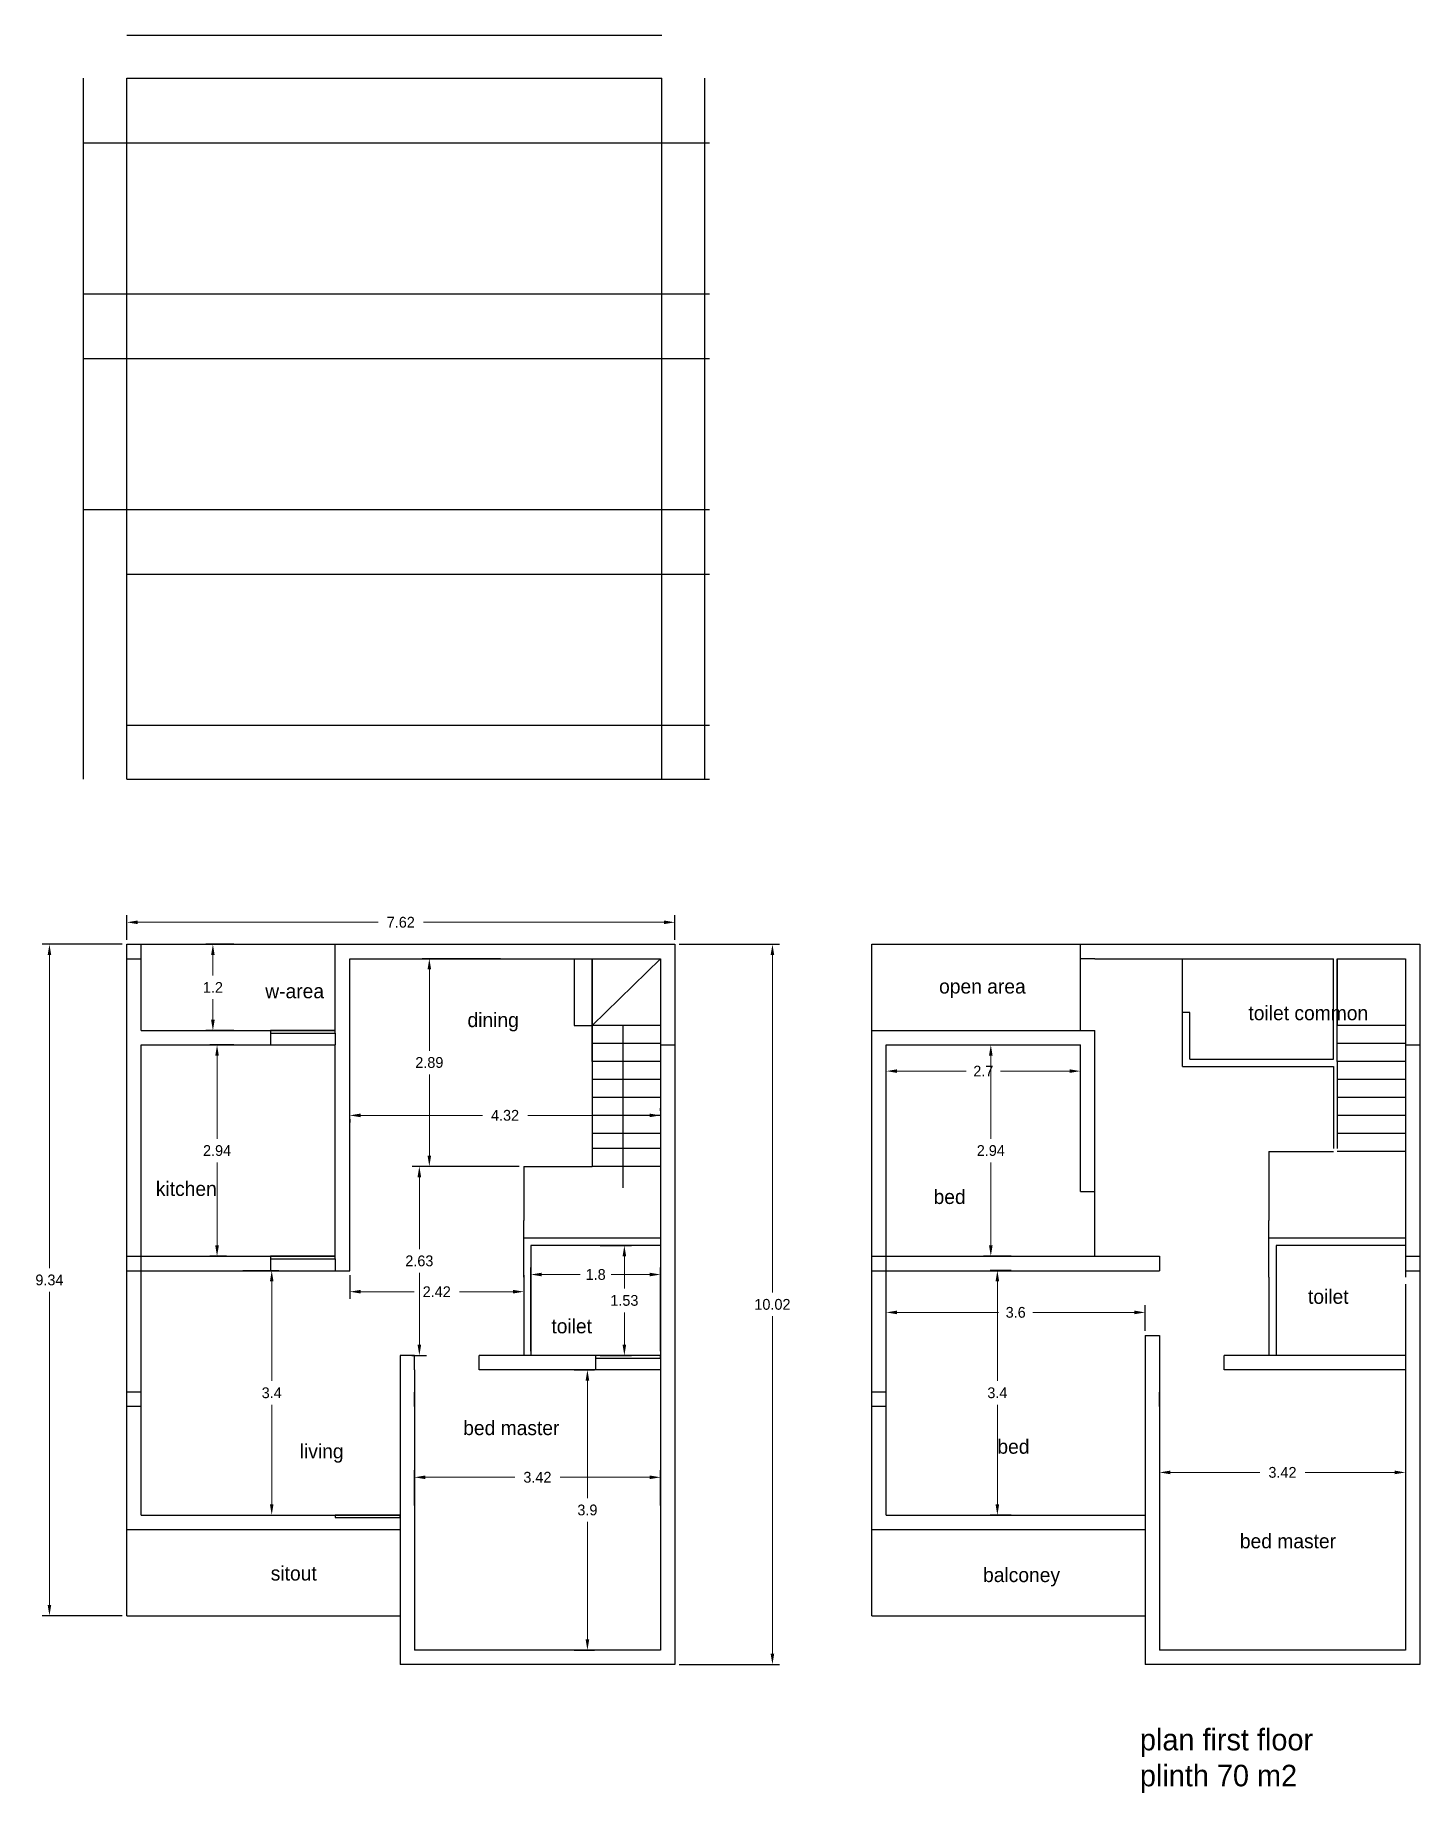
# Model space of a CAD drawing. Header units: inches. Extents: x -100 to 1476, y -184 to 112.
# Drawn here: x 129.49 to 148.75, y 37.57 to 62.02 of the extents above; entities that cross this region are included whole.
import ezdxf

# ---------------------------------------------------------------- set-up
doc = ezdxf.new("R2010")
doc.units = ezdxf.units.IN
doc.header["$MEASUREMENT"] = 0
doc.header["$PDMODE"] = 66
doc.dimstyles.get("Standard").update_dxf_attribs({"dimtxt": 0.15, "dimasz": 0.15, "dimexe": 0.1, "dimexo": 0.0625, "dimgap": 0.09, "dimtad": 0, "dimtih": 1, "dimtoh": 1, "dimdec": 4, "dimdsep": 46, "dimtxsty": 'Standard', "dimcen": 0.09, "dimadec": 0, "dimazin": 0, "dimtfac": 1, "dimtdec": 4, "dimtofl": 0, "dimtmove": 0, "dimatfit": 3, "dimfxl": 0, "dimtolj": 1, "dimtzin": 0, "dimlwd": 15, "dimarcsym": 0})

msp = doc.modelspace()

# ---------------------------------------------------------------- texts
at = {"color": 0, "attachment_point": 1}
for s, insert, char_height, width in [('{\\fUtsaah|b0|i0|c0|p34;w-area}', (132.69318, 48.8251), 0.2, 1.6880562), ('{\\fUtsaah|b0|i0|c0|p34;open area}', (142.06369, 48.89098), 0.2, 1.6880562), ('{\\fUtsaah|b0|i0|c0|p34;dining}', (135.50558, 48.42388), 0.2, 1.6880562), ('{\\fUtsaah|b0|i0|c0|p34;toilet common}', (146.36582, 48.52008), 0.2, 1.6880562), ('{\\fUtsaah|b0|i0|c0|p34;kitchen}', (131.17204, 46.07565), 0.2, 1.6880562), ('{\\fUtsaah|b0|i0|c0|p34;bed}', (141.98721, 45.96328), 0.2, 1.6880562), ('{\\fUtsaah|b0|i0|c0|p34;toilet}', (147.19382, 44.57482), 0.2, 1.6880562), ('{\\fUtsaah|b0|i0|c0|p34;toilet}', (136.67215, 44.16421), 0.2, 1.6880562), ('{\\fUtsaah|b0|i0|c0|p34;bed master}', (135.44596, 42.74809), 0.2, 1.6880562), ('{\\fUtsaah|b0|i0|c0|p34;living}', (133.17292, 42.42382), 0.2, 1.6880562), ('{\\fUtsaah|b0|i0|c0|p34;bed }', (142.87443, 42.4889), 0.2, 1.6880562), ('{\\fUtsaah|b0|i0|c0|p34;bed master}', (146.24639, 41.17346), 0.2, 1.6880562), ('{\\fUtsaah|b0|i0|c0|p34;sitout}', (132.76975, 40.72518), 0.2, 1.6880562), ('{\\fUtsaah|b0|i0|c0|p34;balconey}', (142.67522, 40.70331), 0.2, 1.6880562), ('{\\fUtsaah|b0|i0|c0|p34;plan first floor   \\Pplinth 70 m2}', (144.85676, 38.46198), 0.3, 6.5392797)]:
    msp.add_mtext(s, dxfattribs=dict(at, insert=insert, char_height=char_height, width=width))

# ---------------------------------------------------------------- blocks, each defined once
blk = doc.blocks.new('*D56')
at = {"color": 0, "lineweight": -2, "transparency": 16777216}
for p, q in [((141.329, 43.998), (141.329, 44.355)), ((144.929, 43.998), (144.929, 44.355))]:
    blk.add_line(p, q, dxfattribs=at)
at = {"color": 0, "lineweight": 15, "transparency": 16777216}
for p, q in [((141.479, 44.255), (142.889, 44.255)), ((144.779, 44.255), (143.369, 44.255))]:
    blk.add_line(p, q, dxfattribs=at)
at = {"color": 0, "transparency": 16777216}
for points in [[(141.479, 44.28), (141.479, 44.23), (141.329, 44.255)], [(144.779, 44.28), (144.779, 44.23), (144.929, 44.255)]]:
    blk.add_solid(points, dxfattribs=at)
at = {"layer": 'Defpoints', "color": 0, "transparency": 16777216}
for p in [(141.329, 44.255), (141.329, 43.936), (144.929, 43.936)]:
    blk.add_point(p, dxfattribs=at)
at = {"color": 0, "transparency": 16777216, "insert": (143.129, 44.255), "char_height": 0.15, "attachment_point": 5}
blk.add_mtext('\\A1;3.6', dxfattribs=at)
blk = doc.blocks.new('*D57')
at = {"color": 0, "lineweight": -2, "transparency": 16777216}
for p, q in [((143.067, 44.836), (142.774, 44.836)), ((143.067, 41.436), (142.774, 41.436))]:
    blk.add_line(p, q, dxfattribs=at)
at = {"color": 0, "lineweight": 15, "transparency": 16777216}
for p, q in [((142.874, 44.686), (142.874, 43.301)), ((142.874, 41.586), (142.874, 42.971))]:
    blk.add_line(p, q, dxfattribs=at)
at = {"color": 0, "transparency": 16777216}
for points in [[(142.849, 44.686), (142.899, 44.686), (142.874, 44.836)], [(142.849, 41.586), (142.899, 41.586), (142.874, 41.436)]]:
    blk.add_solid(points, dxfattribs=at)
at = {"layer": 'Defpoints', "color": 0, "transparency": 16777216}
for p in [(143.129, 44.836), (142.874, 41.436), (143.129, 41.436)]:
    blk.add_point(p, dxfattribs=at)
at = {"color": 0, "transparency": 16777216, "insert": (142.874, 43.136), "char_height": 0.15, "attachment_point": 5}
blk.add_mtext('\\A1;3.4', dxfattribs=at)
blk = doc.blocks.new('*D58')
at = {"color": 0, "lineweight": -2, "transparency": 16777216}
for p, q in [((145.129, 42.038), (145.129, 41.929)), ((148.549, 42.038), (148.549, 41.929))]:
    blk.add_line(p, q, dxfattribs=at)
at = {"color": 0, "lineweight": 15, "transparency": 16777216}
for p, q in [((145.279, 42.029), (146.524, 42.029)), ((148.399, 42.029), (147.154, 42.029))]:
    blk.add_line(p, q, dxfattribs=at)
at = {"color": 0, "transparency": 16777216}
for points in [[(145.279, 42.054), (145.279, 42.004), (145.129, 42.029)], [(148.399, 42.054), (148.399, 42.004), (148.549, 42.029)]]:
    blk.add_solid(points, dxfattribs=at)
at = {"layer": 'Defpoints', "color": 0, "transparency": 16777216}
for p in [(145.129, 42.101), (148.549, 42.101), (145.129, 42.029)]:
    blk.add_point(p, dxfattribs=at)
at = {"color": 0, "transparency": 16777216, "insert": (146.839, 42.029), "char_height": 0.15, "attachment_point": 5}
blk.add_mtext('\\A1;3.42', dxfattribs=at)
blk = doc.blocks.new('*D59')
at = {"color": 0, "lineweight": -2, "transparency": 16777216}
for p, q in [((142.742, 47.976), (142.883, 47.976)), ((143.067, 45.036), (142.683, 45.036))]:
    blk.add_line(p, q, dxfattribs=at)
at = {"color": 0, "lineweight": 15, "transparency": 16777216}
for p, q in [((142.783, 47.826), (142.783, 46.671)), ((142.783, 45.186), (142.783, 46.341))]:
    blk.add_line(p, q, dxfattribs=at)
at = {"color": 0, "transparency": 16777216}
for points in [[(142.758, 47.826), (142.808, 47.826), (142.783, 47.976)], [(142.758, 45.186), (142.808, 45.186), (142.783, 45.036)]]:
    blk.add_solid(points, dxfattribs=at)
at = {"layer": 'Defpoints', "color": 0, "transparency": 16777216}
for p in [(142.679, 47.976), (142.783, 45.036), (143.129, 45.036)]:
    blk.add_point(p, dxfattribs=at)
at = {"color": 0, "transparency": 16777216, "insert": (142.783, 46.506), "char_height": 0.15, "attachment_point": 5}
blk.add_mtext('\\A1;2.94', dxfattribs=at)
blk = doc.blocks.new('*D60')
at = {"color": 0, "lineweight": -2, "transparency": 16777216}
for p, q in [((141.329, 47.018), (141.329, 47.712)), ((144.029, 47.018), (144.029, 47.712))]:
    blk.add_line(p, q, dxfattribs=at)
at = {"color": 0, "lineweight": 15, "transparency": 16777216}
for p, q in [((141.479, 47.612), (142.439, 47.612)), ((143.879, 47.612), (142.919, 47.612))]:
    blk.add_line(p, q, dxfattribs=at)
at = {"color": 0, "transparency": 16777216}
for points in [[(141.479, 47.637), (141.479, 47.587), (141.329, 47.612)], [(143.879, 47.637), (143.879, 47.587), (144.029, 47.612)]]:
    blk.add_solid(points, dxfattribs=at)
at = {"layer": 'Defpoints', "color": 0, "transparency": 16777216}
for p in [(141.329, 47.612), (141.329, 46.956), (144.029, 46.956)]:
    blk.add_point(p, dxfattribs=at)
at = {"color": 0, "transparency": 16777216, "insert": (142.679, 47.612), "char_height": 0.15, "attachment_point": 5}
blk.add_mtext('\\A1;2.7', dxfattribs=at)
blk = doc.blocks.new('*D61')
at = {"color": 0, "lineweight": -2, "transparency": 16777216}
for p, q in [((134.768, 41.568), (134.768, 42.061)), ((138.188, 41.568), (138.188, 42.061))]:
    blk.add_line(p, q, dxfattribs=at)
at = {"color": 0, "lineweight": 15, "transparency": 16777216}
for p, q in [((134.918, 41.961), (136.163, 41.961)), ((138.038, 41.961), (136.793, 41.961))]:
    blk.add_line(p, q, dxfattribs=at)
at = {"color": 0, "transparency": 16777216}
for points in [[(134.918, 41.986), (134.918, 41.936), (134.768, 41.961)], [(138.038, 41.986), (138.038, 41.936), (138.188, 41.961)]]:
    blk.add_solid(points, dxfattribs=at)
at = {"layer": 'Defpoints', "color": 0, "transparency": 16777216}
for p in [(138.188, 41.961), (134.768, 41.506), (138.188, 41.506)]:
    blk.add_point(p, dxfattribs=at)
at = {"color": 0, "transparency": 16777216, "insert": (136.478, 41.961), "char_height": 0.15, "attachment_point": 5}
blk.add_mtext('\\A1;3.42', dxfattribs=at)
blk = doc.blocks.new('*D62')
at = {"color": 0, "lineweight": -2, "transparency": 16777216}
for p, q in [((130.768, 49.438), (130.768, 49.782)), ((138.388, 49.438), (138.388, 49.782))]:
    blk.add_line(p, q, dxfattribs=at)
at = {"color": 0, "lineweight": 15, "transparency": 16777216}
for p, q in [((130.918, 49.682), (134.263, 49.682)), ((138.238, 49.682), (134.893, 49.682))]:
    blk.add_line(p, q, dxfattribs=at)
at = {"color": 0, "transparency": 16777216}
for points in [[(130.918, 49.707), (130.918, 49.657), (130.768, 49.682)], [(138.238, 49.707), (138.238, 49.657), (138.388, 49.682)]]:
    blk.add_solid(points, dxfattribs=at)
at = {"layer": 'Defpoints', "color": 0, "transparency": 16777216}
for p in [(138.388, 49.682), (130.768, 49.376), (138.388, 49.376)]:
    blk.add_point(p, dxfattribs=at)
at = {"color": 0, "transparency": 16777216, "insert": (134.578, 49.682), "char_height": 0.15, "attachment_point": 5}
blk.add_mtext('\\A1;7.62', dxfattribs=at)
blk = doc.blocks.new('*D63')
at = {"color": 0, "lineweight": -2, "transparency": 16777216}
for p, q in [((138.45, 49.376), (139.846, 49.376)), ((138.45, 39.356), (139.846, 39.356))]:
    blk.add_line(p, q, dxfattribs=at)
at = {"color": 0, "lineweight": 15, "transparency": 16777216}
for p, q in [((139.746, 49.226), (139.746, 44.531)), ((139.746, 39.506), (139.746, 44.201))]:
    blk.add_line(p, q, dxfattribs=at)
at = {"color": 0, "transparency": 16777216}
for points in [[(139.721, 49.226), (139.771, 49.226), (139.746, 49.376)], [(139.721, 39.506), (139.771, 39.506), (139.746, 39.356)]]:
    blk.add_solid(points, dxfattribs=at)
at = {"layer": 'Defpoints', "color": 0, "transparency": 16777216}
for p in [(138.388, 49.376), (138.388, 39.356), (139.746, 39.356)]:
    blk.add_point(p, dxfattribs=at)
at = {"color": 0, "transparency": 16777216, "insert": (139.746, 44.366), "char_height": 0.15, "attachment_point": 5}
blk.add_mtext('\\A1;10.02', dxfattribs=at)
blk = doc.blocks.new('*D64')
at = {"color": 0, "lineweight": -2, "transparency": 16777216}
for p, q in [((130.705, 49.376), (129.592, 49.376)), ((130.705, 40.036), (129.592, 40.036))]:
    blk.add_line(p, q, dxfattribs=at)
at = {"color": 0, "lineweight": 15, "transparency": 16777216}
for p, q in [((129.692, 49.226), (129.692, 44.871)), ((129.692, 40.186), (129.692, 44.541))]:
    blk.add_line(p, q, dxfattribs=at)
at = {"color": 0, "transparency": 16777216}
for points in [[(129.667, 49.226), (129.717, 49.226), (129.692, 49.376)], [(129.667, 40.186), (129.717, 40.186), (129.692, 40.036)]]:
    blk.add_solid(points, dxfattribs=at)
at = {"layer": 'Defpoints', "color": 0, "transparency": 16777216}
for p in [(130.768, 49.376), (129.692, 40.036), (130.768, 40.036)]:
    blk.add_point(p, dxfattribs=at)
at = {"color": 0, "transparency": 16777216, "insert": (129.692, 44.706), "char_height": 0.15, "attachment_point": 5}
blk.add_mtext('\\A1;9.34', dxfattribs=at)
blk = doc.blocks.new('*D65')
at = {"color": 0, "lineweight": -2, "transparency": 16777216}
for p, q in [((132.255, 49.376), (131.865, 49.376)), ((132.255, 48.176), (131.865, 48.176))]:
    blk.add_line(p, q, dxfattribs=at)
at = {"color": 0, "lineweight": 15, "transparency": 16777216}
for p, q in [((131.965, 49.226), (131.965, 48.941)), ((131.965, 48.326), (131.965, 48.611))]:
    blk.add_line(p, q, dxfattribs=at)
at = {"color": 0, "transparency": 16777216}
for points in [[(131.94, 49.226), (131.99, 49.226), (131.965, 49.376)], [(131.94, 48.326), (131.99, 48.326), (131.965, 48.176)]]:
    blk.add_solid(points, dxfattribs=at)
at = {"layer": 'Defpoints', "color": 0, "transparency": 16777216}
for p in [(131.965, 49.376), (132.318, 49.376), (132.318, 48.176)]:
    blk.add_point(p, dxfattribs=at)
at = {"color": 0, "transparency": 16777216, "insert": (131.965, 48.776), "char_height": 0.15, "attachment_point": 5}
blk.add_mtext('\\A1;1.2', dxfattribs=at)
blk = doc.blocks.new('*D66')
at = {"color": 0, "lineweight": -2, "transparency": 16777216}
for p, q in [((132.255, 47.976), (131.923, 47.976)), ((132.155, 45.036), (131.923, 45.036))]:
    blk.add_line(p, q, dxfattribs=at)
at = {"color": 0, "lineweight": 15, "transparency": 16777216}
for p, q in [((132.023, 47.826), (132.023, 46.671)), ((132.023, 45.186), (132.023, 46.341))]:
    blk.add_line(p, q, dxfattribs=at)
at = {"color": 0, "transparency": 16777216}
for points in [[(131.998, 47.826), (132.048, 47.826), (132.023, 47.976)], [(131.998, 45.186), (132.048, 45.186), (132.023, 45.036)]]:
    blk.add_solid(points, dxfattribs=at)
at = {"layer": 'Defpoints', "color": 0, "transparency": 16777216}
for p in [(132.318, 47.976), (132.023, 45.036), (132.218, 45.036)]:
    blk.add_point(p, dxfattribs=at)
at = {"color": 0, "transparency": 16777216, "insert": (132.023, 46.506), "char_height": 0.15, "attachment_point": 5}
blk.add_mtext('\\A1;2.94', dxfattribs=at)
blk = doc.blocks.new('*D67')
at = {"color": 0, "lineweight": -2, "transparency": 16777216}
for p, q in [((132.38, 44.836), (132.883, 44.836)), ((132.38, 41.436), (132.883, 41.436))]:
    blk.add_line(p, q, dxfattribs=at)
at = {"color": 0, "lineweight": 15, "transparency": 16777216}
for p, q in [((132.783, 44.686), (132.783, 43.301)), ((132.783, 41.586), (132.783, 42.971))]:
    blk.add_line(p, q, dxfattribs=at)
at = {"color": 0, "transparency": 16777216}
for points in [[(132.758, 44.686), (132.808, 44.686), (132.783, 44.836)], [(132.758, 41.586), (132.808, 41.586), (132.783, 41.436)]]:
    blk.add_solid(points, dxfattribs=at)
at = {"layer": 'Defpoints', "color": 0, "transparency": 16777216}
for p in [(132.318, 44.836), (132.318, 41.436), (132.783, 41.436)]:
    blk.add_point(p, dxfattribs=at)
at = {"color": 0, "transparency": 16777216, "insert": (132.783, 43.136), "char_height": 0.15, "attachment_point": 5}
blk.add_mtext('\\A1;3.4', dxfattribs=at)
blk = doc.blocks.new('*D68')
at = {"color": 0, "lineweight": 15, "transparency": 16777216}
for p, q in [((134.018, 46.996), (135.713, 46.996)), ((138.038, 46.996), (136.343, 46.996))]:
    blk.add_line(p, q, dxfattribs=at)
at = {"color": 0, "lineweight": -2, "transparency": 16777216}
for p, q in [((138.188, 47.058), (138.188, 47.096)), ((133.868, 46.943), (133.868, 46.896))]:
    blk.add_line(p, q, dxfattribs=at)
at = {"color": 0, "transparency": 16777216}
for points in [[(134.018, 47.021), (134.018, 46.971), (133.868, 46.996)], [(138.038, 47.021), (138.038, 46.971), (138.188, 46.996)]]:
    blk.add_solid(points, dxfattribs=at)
at = {"layer": 'Defpoints', "color": 0, "transparency": 16777216}
for p in [(133.868, 47.006), (138.188, 46.996), (138.188, 46.996)]:
    blk.add_point(p, dxfattribs=at)
at = {"color": 0, "transparency": 16777216, "insert": (136.028, 46.996), "char_height": 0.15, "attachment_point": 5}
blk.add_mtext('\\A1;4.32', dxfattribs=at)
blk = doc.blocks.new('*D69')
at = {"color": 0, "lineweight": -2, "transparency": 16777216}
for p, q in [((135.965, 49.176), (134.875, 49.176)), ((136.225, 46.286), (134.875, 46.286))]:
    blk.add_line(p, q, dxfattribs=at)
at = {"color": 0, "lineweight": 15, "transparency": 16777216}
for p, q in [((134.975, 49.026), (134.975, 47.896)), ((134.975, 46.436), (134.975, 47.566))]:
    blk.add_line(p, q, dxfattribs=at)
at = {"color": 0, "transparency": 16777216}
for points in [[(134.95, 49.026), (135, 49.026), (134.975, 49.176)], [(134.95, 46.436), (135, 46.436), (134.975, 46.286)]]:
    blk.add_solid(points, dxfattribs=at)
at = {"layer": 'Defpoints', "color": 0, "transparency": 16777216}
for p in [(136.028, 49.176), (134.975, 46.286), (136.288, 46.286)]:
    blk.add_point(p, dxfattribs=at)
at = {"color": 0, "transparency": 16777216, "insert": (134.975, 47.731), "char_height": 0.15, "attachment_point": 5}
blk.add_mtext('\\A1;2.89', dxfattribs=at)
blk = doc.blocks.new('*D70')
at = {"color": 0, "lineweight": -2, "transparency": 16777216}
for p, q in [((134.912, 46.286), (134.736, 46.286)), ((134.73, 43.656), (134.936, 43.656))]:
    blk.add_line(p, q, dxfattribs=at)
at = {"color": 0, "lineweight": 15, "transparency": 16777216}
for p, q in [((134.836, 46.136), (134.836, 45.136)), ((134.836, 43.806), (134.836, 44.806))]:
    blk.add_line(p, q, dxfattribs=at)
at = {"color": 0, "transparency": 16777216}
for points in [[(134.811, 46.136), (134.861, 46.136), (134.836, 46.286)], [(134.811, 43.806), (134.861, 43.806), (134.836, 43.656)]]:
    blk.add_solid(points, dxfattribs=at)
at = {"layer": 'Defpoints', "color": 0, "transparency": 16777216}
for p in [(134.975, 46.286), (134.668, 43.656), (134.836, 43.656)]:
    blk.add_point(p, dxfattribs=at)
at = {"color": 0, "transparency": 16777216, "insert": (134.836, 44.971), "char_height": 0.15, "attachment_point": 5}
blk.add_mtext('\\A1;2.63', dxfattribs=at)
blk = doc.blocks.new('*D71')
at = {"color": 0, "lineweight": -2, "transparency": 16777216}
for p, q in [((133.868, 44.773), (133.868, 44.443)), ((136.288, 44.773), (136.288, 44.443))]:
    blk.add_line(p, q, dxfattribs=at)
at = {"color": 0, "lineweight": 15, "transparency": 16777216}
for p, q in [((134.018, 44.543), (134.763, 44.543)), ((136.138, 44.543), (135.393, 44.543))]:
    blk.add_line(p, q, dxfattribs=at)
at = {"color": 0, "transparency": 16777216}
for points in [[(134.018, 44.568), (134.018, 44.518), (133.868, 44.543)], [(136.138, 44.568), (136.138, 44.518), (136.288, 44.543)]]:
    blk.add_solid(points, dxfattribs=at)
at = {"layer": 'Defpoints', "color": 0, "transparency": 16777216}
for p in [(133.868, 44.836), (136.288, 44.836), (136.288, 44.543)]:
    blk.add_point(p, dxfattribs=at)
at = {"color": 0, "transparency": 16777216, "insert": (135.078, 44.543), "char_height": 0.15, "attachment_point": 5}
blk.add_mtext('\\A1;2.42', dxfattribs=at)
blk = doc.blocks.new('*D72')
at = {"color": 0, "lineweight": -2, "transparency": 16777216}
for p, q in [((137.35, 45.186), (137.787, 45.186)), ((137.35, 43.656), (137.787, 43.656))]:
    blk.add_line(p, q, dxfattribs=at)
at = {"color": 0, "lineweight": 15, "transparency": 16777216}
for p, q in [((137.687, 45.036), (137.687, 44.586)), ((137.687, 43.806), (137.687, 44.256))]:
    blk.add_line(p, q, dxfattribs=at)
at = {"color": 0, "transparency": 16777216}
for points in [[(137.662, 45.036), (137.712, 45.036), (137.687, 45.186)], [(137.662, 43.806), (137.712, 43.806), (137.687, 43.656)]]:
    blk.add_solid(points, dxfattribs=at)
at = {"layer": 'Defpoints', "color": 0, "transparency": 16777216}
for p in [(137.288, 45.186), (137.288, 43.656), (137.687, 43.656)]:
    blk.add_point(p, dxfattribs=at)
at = {"color": 0, "transparency": 16777216, "insert": (137.687, 44.421), "char_height": 0.15, "attachment_point": 5}
blk.add_mtext('\\A1;1.53', dxfattribs=at)
blk = doc.blocks.new('*D73')
at = {"color": 0, "lineweight": -2, "transparency": 16777216}
for p, q in [((136.388, 43.718), (136.388, 44.882)), ((138.188, 43.718), (138.188, 44.882))]:
    blk.add_line(p, q, dxfattribs=at)
at = {"color": 0, "lineweight": 15, "transparency": 16777216}
for p, q in [((136.538, 44.782), (137.073, 44.782)), ((138.038, 44.782), (137.503, 44.782))]:
    blk.add_line(p, q, dxfattribs=at)
at = {"color": 0, "transparency": 16777216}
for points in [[(136.538, 44.807), (136.538, 44.757), (136.388, 44.782)], [(138.038, 44.807), (138.038, 44.757), (138.188, 44.782)]]:
    blk.add_solid(points, dxfattribs=at)
at = {"layer": 'Defpoints', "color": 0, "transparency": 16777216}
for p in [(136.388, 44.782), (136.388, 43.656), (138.188, 43.656)]:
    blk.add_point(p, dxfattribs=at)
at = {"color": 0, "transparency": 16777216, "insert": (137.288, 44.782), "char_height": 0.15, "attachment_point": 5}
blk.add_mtext('\\A1;1.8', dxfattribs=at)
blk = doc.blocks.new('*D74')
at = {"color": 0, "lineweight": -2, "transparency": 16777216}
for p, q in [((136.99, 43.456), (137.273, 43.456)), ((136.99, 39.556), (137.273, 39.556))]:
    blk.add_line(p, q, dxfattribs=at)
at = {"color": 0, "lineweight": 15, "transparency": 16777216}
for p, q in [((137.173, 43.306), (137.173, 41.671)), ((137.173, 39.706), (137.173, 41.341))]:
    blk.add_line(p, q, dxfattribs=at)
at = {"color": 0, "transparency": 16777216}
for points in [[(137.148, 43.306), (137.198, 43.306), (137.173, 43.456)], [(137.148, 39.706), (137.198, 39.706), (137.173, 39.556)]]:
    blk.add_solid(points, dxfattribs=at)
at = {"layer": 'Defpoints', "color": 0, "transparency": 16777216}
for p in [(136.928, 43.456), (136.928, 39.556), (137.173, 39.556)]:
    blk.add_point(p, dxfattribs=at)
at = {"color": 0, "transparency": 16777216, "insert": (137.173, 41.506), "char_height": 0.15, "attachment_point": 5}
blk.add_mtext('\\A1;3.9', dxfattribs=at)

# ---------------------------------------------------------------- dimensions: what is measured, and where the dimension line sits
at = {"color": 0}
for base, p1, p2, picture, middle in [((138.38769, 49.68244), (130.76769, 49.37567), (138.38769, 49.37567), '*D62', (134.57769, 49.68244)), ((141.32905, 47.61157), (144.02905, 46.95567), (141.32905, 46.95567), '*D60', (142.67905, 47.61157)), ((138.18769, 46.99567), (133.86769, 47.00567), (138.18769, 46.99567), '*D68', (136.02769, 46.99567)), ((136.28769, 44.54305), (133.86769, 44.83567), (136.28769, 44.83567), '*D71', (135.07769, 44.54305)), ((136.38769, 44.78239), (138.18769, 43.65567), (136.38769, 43.65567), '*D73', (137.28769, 44.78239)), ((141.32905, 44.25504), (144.92905, 43.93567), (141.32905, 43.93567), '*D56', (143.12905, 44.25504)), ((138.18769, 41.96077), (134.76769, 41.50567), (138.18769, 41.50567), '*D61', (136.47769, 41.96077)), ((145.12905, 42.02906), (148.54905, 42.10067), (145.12905, 42.10067), '*D58', (146.83905, 42.02906))]:
    dim = msp.add_linear_dim(base=base, p1=p1, p2=p2, dimstyle='Standard', dxfattribs=at)
    dim.commit()
    dim.dimension.update_dxf_attribs({"geometry": picture, "text_midpoint": middle})
for base, p1, p2, picture, middle in [((129.69233, 40.03567), (130.76769, 49.37567), (130.76769, 40.03567), '*D64', (129.69233, 44.70567)), ((131.96461, 49.37567), (132.31769, 48.17567), (132.31769, 49.37567), '*D65', (131.96461, 48.77567)), ((134.97458, 46.28567), (136.02769, 49.17567), (136.28769, 46.28567), '*D69', (134.97458, 47.73067)), ((139.74584, 39.35567), (138.38769, 49.37567), (138.38769, 39.35567), '*D63', (139.74584, 44.36567)), ((132.02285, 45.03567), (132.31769, 47.97567), (132.21769, 45.03567), '*D66', (132.02285, 46.50567)), ((142.7829, 45.03567), (142.67905, 47.97567), (143.12905, 45.03567), '*D59', (142.7829, 46.50567)), ((134.83561, 43.65567), (134.97458, 46.28567), (134.66769, 43.65567), '*D70', (134.83561, 44.97067)), ((137.68741, 43.65567), (137.28769, 45.18567), (137.28769, 43.65567), '*D72', (137.68741, 44.42067)), ((132.78316, 41.43567), (132.31769, 44.83567), (132.31769, 41.43567), '*D67', (132.78316, 43.13567)), ((142.87443, 41.43567), (143.12905, 44.83567), (143.12905, 41.43567), '*D57', (142.87443, 43.13567)), ((137.17276, 39.55567), (136.92769, 43.45567), (136.92769, 39.55567), '*D74', (137.17276, 41.50567))]:
    dim = msp.add_linear_dim(base=base, p1=p1, p2=p2, angle=90, dimstyle='Standard', dxfattribs=at)
    dim.commit()
    dim.dimension.update_dxf_attribs({"geometry": picture, "text_midpoint": middle})

# ---------------------------------------------------------------- linework, layer by layer
at = {"color": 0}
for p, q in [((130.76769, 62.02353), (138.20769, 62.02353)), ((130.16769, 51.67353), (130.16769, 61.42353)), ((130.76769, 51.67353), (130.76769, 61.42353)), ((130.76769, 61.42353), (138.20769, 61.42353)), ((138.20769, 51.67353), (138.20769, 61.42353)), ((138.80769, 51.67353), (138.80769, 61.42353)), ((130.16769, 60.52353), (138.87258, 60.52353)), ((130.16769, 58.42353), (138.87258, 58.42353)), ((130.16769, 57.52353), (138.87258, 57.52353)), ((130.16769, 55.42353), (138.87258, 55.42353)), ((130.76769, 54.52353), (138.87258, 54.52353)), ((130.76769, 52.42353), (138.87258, 52.42353)), ((130.76769, 51.67353), (138.87258, 51.67353)), ((130.76769, 49.37567), (138.38769, 49.37567)), ((130.76769, 40.03567), (130.76769, 49.37567)), ((130.76769, 49.17567), (130.96769, 49.17567)), ((130.96769, 48.17567), (130.96769, 49.37567)), ((133.66769, 48.17567), (133.66769, 49.37567)), ((133.86769, 44.83567), (133.86769, 49.17567)), ((133.86769, 49.17567), (138.18769, 49.17567)), ((136.98769, 49.17567), (136.98769, 48.24567)), ((137.23769, 47.74567), (137.23769, 49.17567)), ((137.23769, 49.17567), (137.23769, 48.24567)), ((137.23769, 48.24567), (138.18769, 49.17567)), ((138.18769, 49.17567), (138.18769, 48.17567)), ((138.18769, 49.17567), (138.18769, 43.65567)), ((138.38769, 49.37567), (138.38769, 39.35567)), ((141.12905, 49.37567), (148.74905, 49.37567)), ((141.12905, 40.03567), (141.12905, 49.37567)), ((144.02905, 48.17567), (144.02905, 49.37567)), ((144.22905, 49.17567), (144.02905, 49.17567)), ((144.22905, 49.17567), (147.54905, 49.17567)), ((145.44905, 47.67567), (145.44905, 49.17567)), ((147.54905, 47.77567), (147.54905, 49.17567)), ((147.59905, 47.74567), (147.59905, 49.17567)), ((147.59905, 49.17567), (147.59905, 48.24567)), ((147.59905, 49.17567), (148.54905, 49.17567)), ((148.54905, 49.17567), (148.54905, 48.17567)), ((148.54905, 49.17567), (148.54905, 44.74567)), ((148.74905, 49.37567), (148.74905, 39.35567)), ((137.23769, 48.53567), (137.23769, 46.53567)), ((145.54905, 48.42567), (145.44905, 48.42567)), ((145.54905, 47.77567), (145.54905, 48.42567)), ((130.96769, 48.17567), (133.66769, 48.17567)), ((136.98769, 48.24567), (137.23769, 48.24567)), ((138.18769, 48.24567), (137.23769, 48.24567)), ((137.66679, 48.24567), (137.66679, 45.98813)), ((141.12905, 48.17567), (144.02905, 48.17567)), ((144.02905, 48.17567), (144.22905, 48.17567)), ((144.22905, 45.03567), (144.22905, 48.17567)), ((148.54905, 48.24567), (147.59905, 48.24567)), ((130.96769, 41.43567), (130.96769, 47.97567)), ((130.96769, 47.97567), (133.66769, 47.97567)), ((132.76769, 48.14067), (132.76769, 47.97567)), ((133.66769, 48.14067), (133.66769, 47.97567)), ((133.66769, 45.03567), (133.66769, 47.97567)), ((138.18769, 47.99567), (137.23769, 47.99567)), ((138.18769, 47.97567), (138.38769, 47.97567)), ((141.32905, 47.97567), (144.02905, 47.97567)), ((141.32905, 41.43567), (141.32905, 47.97567)), ((144.02905, 45.93567), (144.02905, 47.97567)), ((148.54905, 47.99567), (147.59905, 47.99567)), ((148.54905, 47.97567), (148.74905, 47.97567)), ((138.18769, 47.74567), (137.23769, 47.74567)), ((145.54905, 47.77567), (147.54905, 47.77567)), ((148.54905, 47.74567), (147.59905, 47.74567)), ((147.59905, 47.74567), (147.59905, 46.53567)), ((138.18769, 47.49567), (137.23769, 47.49567)), ((145.44905, 47.67567), (147.54905, 47.67567)), ((147.54905, 47.67567), (147.54905, 46.53567)), ((148.54905, 47.49567), (147.59905, 47.49567)), ((138.18769, 47.24567), (137.23769, 47.24567)), ((148.54905, 47.24567), (147.59905, 47.24567)), ((138.18769, 46.99567), (137.23769, 46.99567)), ((148.54905, 46.99567), (147.59905, 46.99567)), ((138.18769, 46.74567), (137.23769, 46.74567)), ((148.54905, 46.74567), (147.59905, 46.74567)), ((138.18769, 46.53567), (137.23769, 46.53567)), ((137.23769, 46.53567), (137.23769, 46.28567)), ((146.64905, 46.49567), (147.54905, 46.49567)), ((146.64905, 46.49567), (146.64905, 45.53567)), ((148.54905, 46.49567), (147.59905, 46.49567)), ((136.28769, 46.28567), (136.28769, 45.53567)), ((136.28769, 46.28567), (137.23769, 46.28567)), ((138.18769, 46.28567), (137.23769, 46.28567)), ((144.02905, 45.93567), (144.22905, 45.93567)), ((136.28769, 44.74567), (136.28769, 45.53567)), ((146.64905, 44.74567), (146.64905, 45.53567)), ((138.18769, 45.28567), (136.28769, 45.28567)), ((148.54905, 45.28567), (146.64905, 45.28567)), ((130.76769, 45.03567), (133.66769, 45.03567)), ((132.76769, 45.00067), (132.76769, 44.83567)), ((133.66769, 45.00067), (133.66769, 44.83567)), ((138.18769, 45.18567), (136.38769, 45.18567)), ((136.38769, 45.18567), (136.38769, 43.65567)), ((141.12905, 45.03567), (145.12905, 45.03567)), ((145.12905, 45.03567), (145.12905, 44.83567)), ((148.54905, 45.18567), (146.74905, 45.18567)), ((146.74905, 45.18567), (146.74905, 43.65567)), ((148.54905, 45.03567), (148.74905, 45.03567)), ((130.76769, 44.83567), (133.86769, 44.83567)), ((141.12905, 44.83567), (145.12905, 44.83567)), ((148.54905, 44.83567), (148.74905, 44.83567)), ((136.28769, 44.74567), (136.28769, 43.65567)), ((146.64905, 44.74567), (146.64905, 43.65567)), ((148.54905, 44.64567), (148.54905, 39.55567)), ((144.92905, 43.93567), (144.92905, 39.35567)), ((144.92905, 43.93567), (145.12905, 43.93567)), ((145.12905, 43.93567), (145.12905, 39.55567)), ((134.56769, 43.65567), (134.56769, 39.35567)), ((134.76769, 43.65567), (134.56769, 43.65567)), ((134.76769, 43.45567), (134.76769, 43.65567)), ((138.18769, 43.65567), (135.66769, 43.65567)), ((135.66769, 43.45567), (135.66769, 43.65567)), ((137.28769, 43.65567), (137.28769, 43.45567)), ((138.18769, 43.65567), (138.18769, 43.45567)), ((148.54905, 43.65567), (146.02905, 43.65567)), ((146.02905, 43.45567), (146.02905, 43.65567)), ((134.76769, 43.45567), (134.76769, 39.55567)), ((138.18769, 43.45567), (135.66769, 43.45567)), ((138.18769, 43.45567), (138.18769, 39.55567)), ((148.54905, 43.45567), (146.02905, 43.45567)), ((130.96769, 43.14567), (130.76769, 43.14567)), ((134.76769, 42.94567), (134.76769, 43.14567)), ((141.32905, 43.14567), (141.12905, 43.14567)), ((145.12905, 42.94567), (145.12905, 43.14567)), ((130.96769, 42.94567), (130.76769, 42.94567)), ((141.32905, 42.94567), (141.12905, 42.94567)), ((130.96769, 41.43567), (134.56769, 41.43567)), ((141.32905, 41.43567), (144.92905, 41.43567)), ((130.76769, 41.23567), (134.56769, 41.23567)), ((141.12905, 41.23567), (144.92905, 41.23567)), ((130.76769, 40.03567), (134.56769, 40.03567)), ((141.12905, 40.03567), (144.92905, 40.03567)), ((138.18769, 39.55567), (134.76769, 39.55567)), ((148.54905, 39.55567), (145.12905, 39.55567)), ((138.38769, 39.35567), (134.56769, 39.35567)), ((148.74905, 39.35567), (144.92905, 39.35567))]:
    msp.add_line(p, q, dxfattribs=at)
for points in [[(132.76769, 48.17567), (132.76769, 48.14067), (133.66769, 48.14067), (133.66769, 48.17567)], [(132.76769, 45.03567), (132.76769, 45.00067), (133.66769, 45.00067), (133.66769, 45.03567)], [(137.28769, 43.65567), (137.28769, 43.62067), (138.18769, 43.62067), (138.18769, 43.65567)], [(133.66769, 41.43567), (133.66769, 41.40067), (134.56769, 41.40067), (134.56769, 41.43567)]]:
    msp.add_lwpolyline(points, close=True, dxfattribs=at)

msp.set_redraw_order([(e.dxf.handle, doc.entitydb.next_handle()) for e in msp.query("TEXT MTEXT ATTDEF DIMENSION ARC_DIMENSION")])  # texts and dimensions are drawn at this point

doc.saveas('drawing.dxf')
